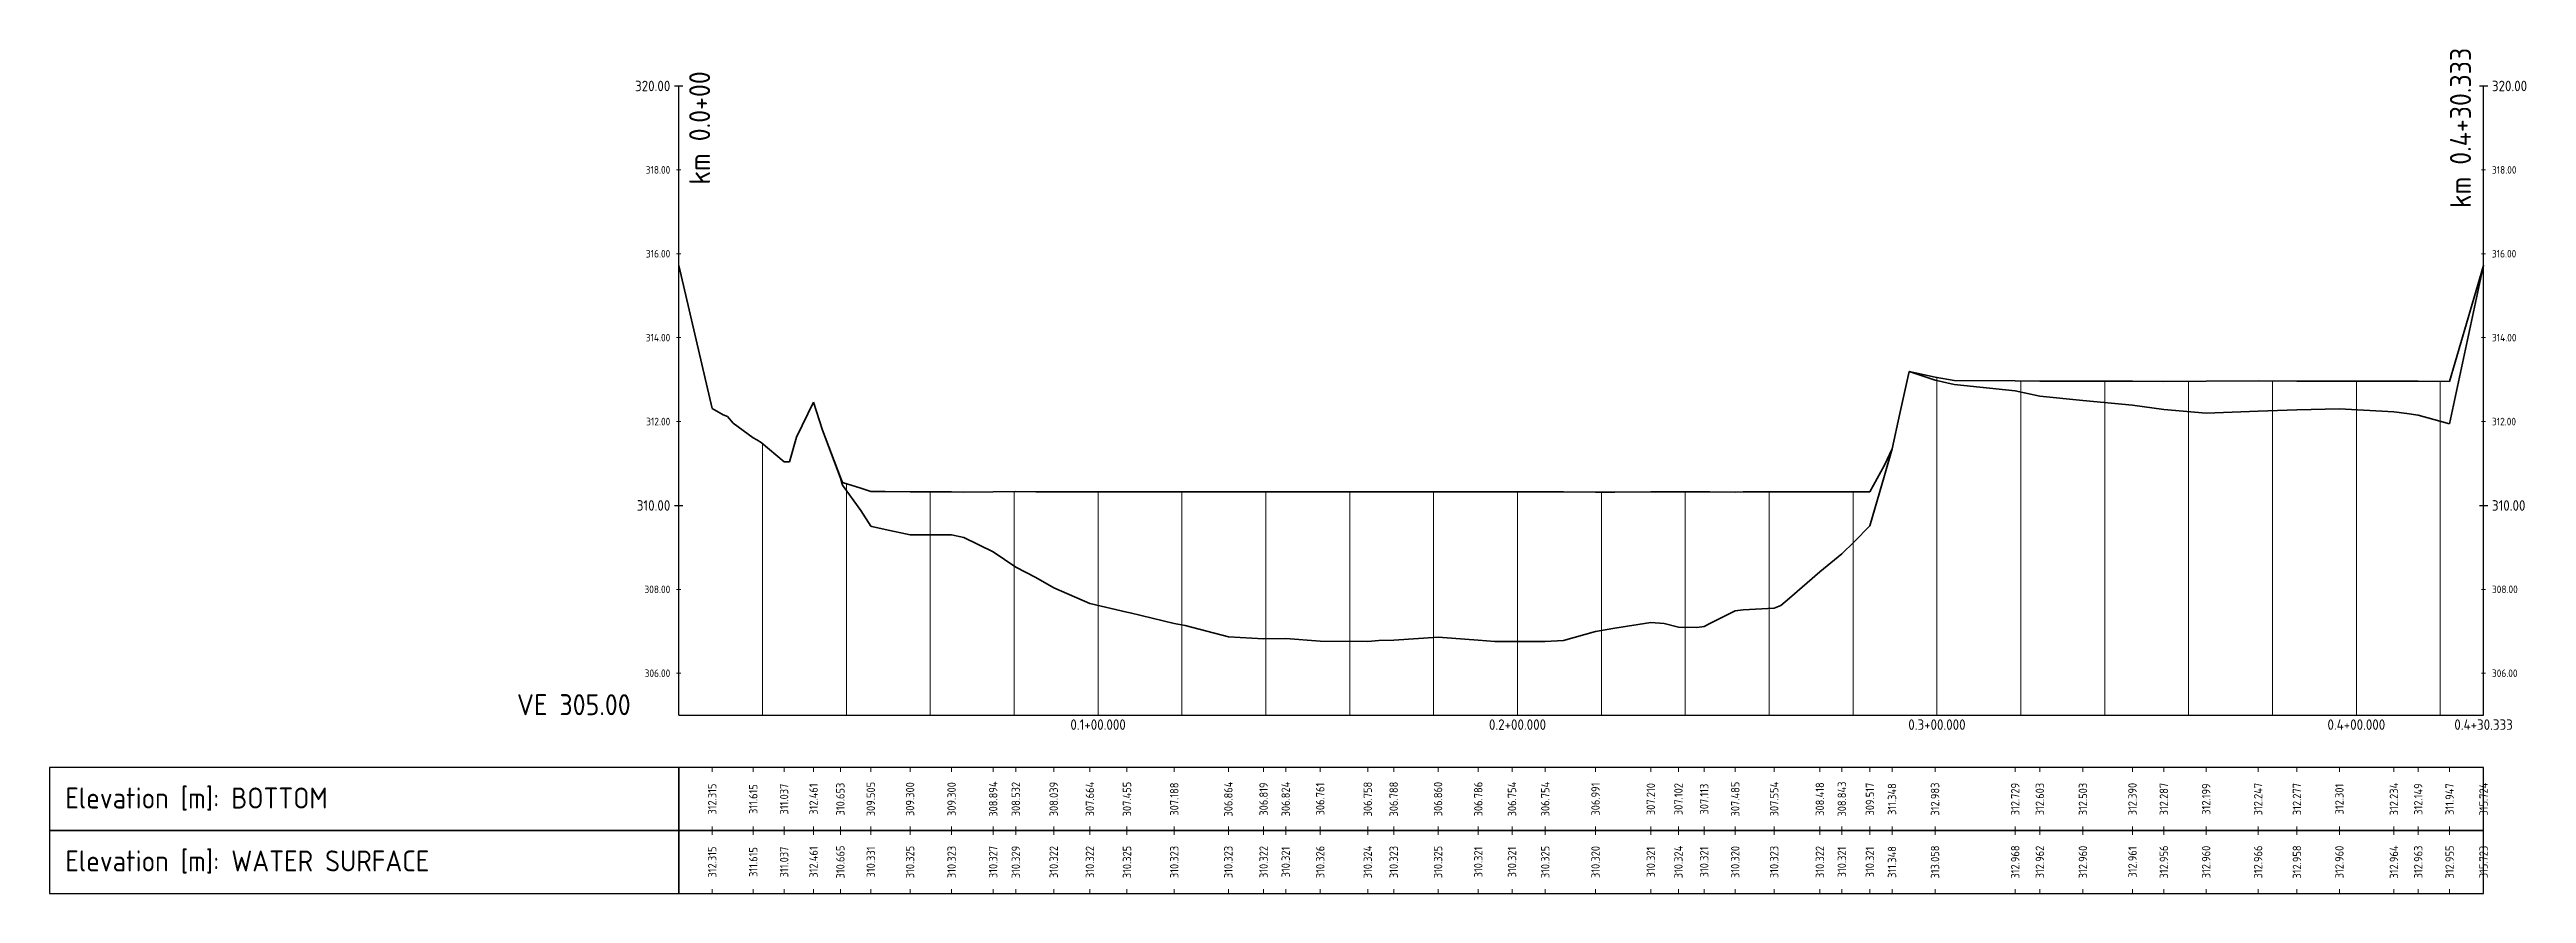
# Model space of a CAD drawing. Header units: inches. Extents: x 67463 to 68362, y 11592 to 12816.
# Drawn here: x 67772 to 68362, y 12615 to 12816 of the extents above; entities outside this region: 1.
import ezdxf

# ---------------------------------------------------------------- set-up
doc = ezdxf.new("R2010")
doc.units = ezdxf.units.IN
doc.header["$MEASUREMENT"] = 0
for name, color, linetype, lineweight in [('P_AL_AL_GRAD_D$_____$LS2Linie', 10, 'Continuous', 35), ('P_AL_AL_HP___D$_____$HPBand_Marker01', 166, 'Continuous', 18), ('P_AL_AL_HP___D$_____$HPRasterHaupt', 252, 'Continuous', 18), ('P_AL_AL_HP___D$_____$HPRasterHaupt_Beschriftung', 251, 'Continuous', 18), ('P_AL_AL_HP___D$_____$HPRasterHaupt_Marker', 251, 'Continuous', 25), ('P_AL_AL_HP___D$_____$HPRasterNeben', 254, 'Continuous', 9), ('P_AL_AL_HP___D$_____$HPRasterNeben_Beschriftung', 253, 'Continuous', 18), ('P_AL_AL_HP___D$_____$HPRasterNeben_Marker', 253, 'Continuous', 9), ('P_AL_AL_HP___E$_____$HPBeschriftung', 7, 'Continuous', 18), ('P_AL_AL_UGEL_D$_____$LS1Linie', 92, 'Continuous', 35)]:
    doc.layers.add(name, color=color, linetype=linetype, lineweight=lineweight)
doc.styles.add('A_HoehenPlan', font='isocp.shx')
doc.styles.add('A_HoehenPlanBand', font='isocp.shx')

msp = doc.modelspace()

# ---------------------------------------------------------------- texts
at = {"layer": 'P_AL_AL_HP___D$_____$HPRasterHaupt_Beschriftung', "color": 251, "linetype": 'Continuous', "lineweight": 18, "char_height": 2.5, "style": 'A_HoehenPlan'}
for s, insert, attachment_point in [('320.00', (67919.68, 12807.8), 6), ('320.00', (67919.68, 12807.8), 6), ('320.00', (68354.01, 12807.8), 4), ('320.00', (68354.01, 12807.8), 4), ('310.00', (67919.68, 12707.8), 6), ('310.00', (67919.68, 12707.8), 6), ('310.00', (68354.01, 12707.8), 4), ('310.00', (68354.01, 12707.8), 4), ('0.1+00.000', (68021.68, 12656.8), 2), ('0.1+00.000', (68021.68, 12656.8), 2), ('0.2+00.000', (68121.68, 12656.8), 2), ('0.2+00.000', (68121.68, 12656.8), 2), ('0.3+00.000', (68221.68, 12656.8), 2), ('0.3+00.000', (68221.68, 12656.8), 2), ('0.4+00.000', (68321.68, 12656.8), 2), ('0.4+00.000', (68321.68, 12656.8), 2), ('0.4+30.333', (68352.01, 12656.8), 2), ('0.4+30.333', (68352.01, 12656.8), 2)]:
    msp.add_mtext(s, dxfattribs=dict(at, insert=insert, attachment_point=attachment_point))
at = {"layer": 'P_AL_AL_HP___D$_____$HPRasterNeben_Beschriftung', "color": 253, "linetype": 'Continuous', "lineweight": 18, "char_height": 1.8, "style": 'A_HoehenPlan'}
for s, insert, attachment_point in [('318.00', (67919.68, 12787.8), 6), ('318.00', (67919.68, 12787.8), 6), ('318.00', (68354.01, 12787.8), 4), ('318.00', (68354.01, 12787.8), 4), ('316.00', (67919.68, 12767.8), 6), ('316.00', (67919.68, 12767.8), 6), ('316.00', (68354.01, 12767.8), 4), ('316.00', (68354.01, 12767.8), 4), ('314.00', (67919.68, 12747.8), 6), ('314.00', (67919.68, 12747.8), 6), ('314.00', (68354.01, 12747.8), 4), ('314.00', (68354.01, 12747.8), 4), ('312.00', (67919.68, 12727.8), 6), ('312.00', (67919.68, 12727.8), 6), ('312.00', (68354.01, 12727.8), 4), ('312.00', (68354.01, 12727.8), 4), ('308.00', (67919.68, 12687.8), 6), ('308.00', (67919.68, 12687.8), 6), ('308.00', (68354.01, 12687.8), 4), ('308.00', (68354.01, 12687.8), 4), ('306.00', (67919.68, 12667.8), 6), ('306.00', (67919.68, 12667.8), 6), ('306.00', (68354.01, 12667.8), 4), ('306.00', (68354.01, 12667.8), 4)]:
    msp.add_mtext(s, dxfattribs=dict(at, insert=insert, attachment_point=attachment_point))
at = {"layer": 'P_AL_AL_HP___E$_____$HPBeschriftung', "color": 7, "linetype": 'Continuous', "lineweight": 18, "rotation": 90}
for s, insert, char_height, attachment_point, style in [('km 0.4+30.333', (68349.01, 12797.8), 5, 8, 'A_HoehenPlan'), ('km 0.4+30.333', (68349.01, 12797.8), 5, 8, 'A_HoehenPlan'), ('km 0.0+00', (67929.18, 12797.8), 5, 8, 'A_HoehenPlan'), ('km 0.0+00', (67929.18, 12797.8), 5, 8, 'A_HoehenPlan'), ('312.315', (67929.67, 12637.8), 2, 5, 'A_HoehenPlanBand'), ('311.615', (67939.47, 12637.8), 2, 5, 'A_HoehenPlanBand'), ('311.037', (67946.82, 12637.8), 2, 5, 'A_HoehenPlanBand'), ('312.461', (67953.84, 12637.8), 2, 5, 'A_HoehenPlanBand'), ('310.653', (67960.23, 12637.8), 2, 5, 'A_HoehenPlanBand'), ('309.505', (67967.49, 12637.8), 2, 5, 'A_HoehenPlanBand'), ('309.300', (67976.85, 12637.8), 2, 5, 'A_HoehenPlanBand'), ('309.300', (67986.75, 12637.8), 2, 5, 'A_HoehenPlanBand'), ('308.894', (67996.66, 12637.8), 2, 5, 'A_HoehenPlanBand'), ('308.532', (68002.06, 12637.8), 2, 5, 'A_HoehenPlanBand'), ('308.039', (68011.1, 12637.8), 2, 5, 'A_HoehenPlanBand'), ('307.664', (68019.73, 12637.8), 2, 5, 'A_HoehenPlanBand'), ('307.455', (68028.57, 12637.8), 2, 5, 'A_HoehenPlanBand'), ('307.188', (68039.84, 12637.8), 2, 5, 'A_HoehenPlanBand'), ('306.864', (68052.74, 12637.8), 2, 5, 'A_HoehenPlanBand'), ('306.819', (68061.14, 12637.8), 2, 5, 'A_HoehenPlanBand'), ('306.824', (68066.41, 12637.8), 2, 5, 'A_HoehenPlanBand'), ('306.761', (68074.64, 12637.8), 2, 5, 'A_HoehenPlanBand'), ('306.758', (68085.97, 12637.8), 2, 5, 'A_HoehenPlanBand'), ('306.788', (68092.16, 12637.8), 2, 5, 'A_HoehenPlanBand'), ('306.860', (68102.74, 12637.8), 2, 5, 'A_HoehenPlanBand'), ('306.786', (68112.33, 12637.8), 2, 5, 'A_HoehenPlanBand'), ('306.754', (68120.37, 12637.8), 2, 5, 'A_HoehenPlanBand'), ('306.754', (68128.29, 12637.8), 2, 5, 'A_HoehenPlanBand'), ('306.991', (68140.28, 12637.8), 2, 5, 'A_HoehenPlanBand'), ('307.210', (68153.46, 12637.8), 2, 5, 'A_HoehenPlanBand'), ('307.102', (68160.05, 12637.8), 2, 5, 'A_HoehenPlanBand'), ('307.113', (68166.19, 12637.8), 2, 5, 'A_HoehenPlanBand'), ('307.485', (68173.59, 12637.8), 2, 5, 'A_HoehenPlanBand'), ('307.554', (68182.87, 12637.8), 2, 5, 'A_HoehenPlanBand'), ('308.418', (68193.77, 12637.8), 2, 5, 'A_HoehenPlanBand'), ('308.843', (68199.01, 12637.8), 2, 5, 'A_HoehenPlanBand'), ('309.517', (68205.7, 12637.8), 2, 5, 'A_HoehenPlanBand'), ('311.348', (68210.97, 12637.8), 2, 5, 'A_HoehenPlanBand'), ('312.983', (68221.23, 12637.8), 2, 5, 'A_HoehenPlanBand'), ('312.729', (68240.35, 12637.8), 2, 5, 'A_HoehenPlanBand'), ('312.603', (68246.22, 12637.8), 2, 5, 'A_HoehenPlanBand'), ('312.503', (68256.49, 12637.8), 2, 5, 'A_HoehenPlanBand'), ('312.390', (68268.3, 12637.8), 2, 5, 'A_HoehenPlanBand'), ('312.287', (68275.79, 12637.8), 2, 5, 'A_HoehenPlanBand'), ('312.199', (68285.87, 12637.8), 2, 5, 'A_HoehenPlanBand'), ('312.247', (68298.26, 12637.8), 2, 5, 'A_HoehenPlanBand'), ('312.277', (68307.52, 12637.8), 2, 5, 'A_HoehenPlanBand'), ('312.301', (68317.64, 12637.8), 2, 5, 'A_HoehenPlanBand'), ('312.234', (68330.64, 12637.8), 2, 5, 'A_HoehenPlanBand'), ('312.149', (68336.44, 12637.8), 2, 5, 'A_HoehenPlanBand'), ('311.947', (68343.92, 12637.8), 2, 5, 'A_HoehenPlanBand'), ('315.724', (68352.01, 12637.8), 2, 5, 'A_HoehenPlanBand'), ('312.315', (67929.67, 12622.8), 2, 5, 'A_HoehenPlanBand'), ('311.037', (67946.82, 12622.8), 2, 5, 'A_HoehenPlanBand'), ('312.461', (67953.84, 12622.8), 2, 5, 'A_HoehenPlanBand'), ('310.665', (67960.23, 12622.8), 2, 5, 'A_HoehenPlanBand'), ('310.325', (67976.85, 12622.8), 2, 5, 'A_HoehenPlanBand'), ('310.323', (67986.75, 12622.8), 2, 5, 'A_HoehenPlanBand'), ('310.327', (67996.66, 12622.8), 2, 5, 'A_HoehenPlanBand'), ('310.329', (68002.06, 12622.8), 2, 5, 'A_HoehenPlanBand'), ('310.322', (68011.1, 12622.8), 2, 5, 'A_HoehenPlanBand'), ('310.322', (68019.73, 12622.8), 2, 5, 'A_HoehenPlanBand'), ('310.325', (68028.57, 12622.8), 2, 5, 'A_HoehenPlanBand'), ('310.323', (68039.84, 12622.8), 2, 5, 'A_HoehenPlanBand'), ('310.323', (68052.74, 12622.8), 2, 5, 'A_HoehenPlanBand'), ('310.322', (68061.14, 12622.8), 2, 5, 'A_HoehenPlanBand'), ('310.326', (68074.64, 12622.8), 2, 5, 'A_HoehenPlanBand'), ('310.324', (68085.97, 12622.8), 2, 5, 'A_HoehenPlanBand'), ('310.323', (68092.16, 12622.8), 2, 5, 'A_HoehenPlanBand'), ('310.325', (68102.74, 12622.8), 2, 5, 'A_HoehenPlanBand'), ('310.325', (68128.29, 12622.8), 2, 5, 'A_HoehenPlanBand'), ('310.320', (68140.28, 12622.8), 2, 5, 'A_HoehenPlanBand'), ('310.324', (68160.05, 12622.8), 2, 5, 'A_HoehenPlanBand'), ('310.320', (68173.59, 12622.8), 2, 5, 'A_HoehenPlanBand'), ('310.323', (68182.87, 12622.8), 2, 5, 'A_HoehenPlanBand'), ('310.322', (68193.77, 12622.8), 2, 5, 'A_HoehenPlanBand'), ('311.348', (68210.97, 12622.8), 2, 5, 'A_HoehenPlanBand'), ('313.058', (68221.23, 12622.8), 2, 5, 'A_HoehenPlanBand'), ('312.968', (68240.35, 12622.8), 2, 5, 'A_HoehenPlanBand'), ('312.962', (68246.22, 12622.8), 2, 5, 'A_HoehenPlanBand'), ('312.960', (68256.49, 12622.8), 2, 5, 'A_HoehenPlanBand'), ('312.961', (68268.3, 12622.8), 2, 5, 'A_HoehenPlanBand'), ('312.956', (68275.79, 12622.8), 2, 5, 'A_HoehenPlanBand'), ('312.960', (68285.87, 12622.8), 2, 5, 'A_HoehenPlanBand'), ('312.966', (68298.26, 12622.8), 2, 5, 'A_HoehenPlanBand'), ('312.958', (68307.52, 12622.8), 2, 5, 'A_HoehenPlanBand'), ('312.960', (68317.64, 12622.8), 2, 5, 'A_HoehenPlanBand'), ('312.964', (68330.64, 12622.8), 2, 5, 'A_HoehenPlanBand'), ('312.963', (68336.44, 12622.8), 2, 5, 'A_HoehenPlanBand'), ('312.955', (68343.92, 12622.8), 2, 5, 'A_HoehenPlanBand'), ('315.723', (68352.01, 12622.8), 2, 5, 'A_HoehenPlanBand'), ('311.615', (67939.47, 12622.8), 2, 5, 'A_HoehenPlanBand'), ('310.331', (67967.49, 12622.8), 2, 5, 'A_HoehenPlanBand'), ('310.321', (68066.41, 12622.8), 2, 5, 'A_HoehenPlanBand'), ('310.321', (68112.33, 12622.8), 2, 5, 'A_HoehenPlanBand'), ('310.321', (68120.37, 12622.8), 2, 5, 'A_HoehenPlanBand'), ('310.321', (68153.46, 12622.8), 2, 5, 'A_HoehenPlanBand'), ('310.321', (68166.19, 12622.8), 2, 5, 'A_HoehenPlanBand'), ('310.321', (68199.01, 12622.8), 2, 5, 'A_HoehenPlanBand'), ('310.321', (68205.7, 12622.8), 2, 5, 'A_HoehenPlanBand')]:
    msp.add_mtext(s, dxfattribs=dict(at, insert=insert, char_height=char_height, attachment_point=attachment_point, style=style))
at = {"layer": 'P_AL_AL_HP___E$_____$HPBeschriftung', "color": 7, "linetype": 'Continuous', "lineweight": 18, "char_height": 5}
for s, insert, attachment_point, style in [('VE 305.00', (67896.68, 12662.8), 2, 'A_HoehenPlan'), ('VE 305.00', (67896.68, 12662.8), 2, 'A_HoehenPlan'), ('Elevation [m]: BOTTOM', (67775.43, 12637.8), 4, 'A_HoehenPlanBand'), ('Elevation [m]: WATER SURFACE', (67775.43, 12622.8), 4, 'A_HoehenPlanBand')]:
    msp.add_mtext(s, dxfattribs=dict(at, insert=insert, attachment_point=attachment_point, style=style))

# ---------------------------------------------------------------- linework, layer by layer
at = {"lineweight": 25}
for p, q in [((67921.68, 12657.8), (67921.68, 12807.8)), ((67921.68, 12657.8), (67921.68, 12807.8)), ((68352.01, 12657.8), (68352.01, 12807.8)), ((68352.01, 12657.8), (68352.01, 12807.8)), ((67921.68, 12657.8), (68352.01, 12657.8)), ((67921.68, 12657.8), (68352.01, 12657.8))]:
    msp.add_line(p, q, dxfattribs=at)
at = {"color": 10, "lineweight": 50}
msp.add_line((67698.39, 11952.57), (67463.15, 11592.22), dxfattribs=at)
at = {"lineweight": 25}
for points in [[(67921.68, 12630.3), (67921.68, 12645.3), (67771.68, 12645.3), (67771.68, 12630.3)], [(67921.68, 12630.3), (67921.68, 12645.3), (67771.68, 12645.3), (67771.68, 12630.3)], [(67921.68, 12630.3), (68352.01, 12630.3), (68352.01, 12645.3), (67921.68, 12645.3)], [(67921.68, 12630.3), (68352.01, 12630.3), (68352.01, 12645.3), (67921.68, 12645.3)], [(67921.68, 12615.3), (67921.68, 12630.3), (67771.68, 12630.3), (67771.68, 12615.3)], [(67921.68, 12615.3), (67921.68, 12630.3), (67771.68, 12630.3), (67771.68, 12615.3)], [(67921.68, 12615.3), (68352.01, 12615.3), (68352.01, 12630.3), (67921.68, 12630.3)], [(67921.68, 12615.3), (68352.01, 12615.3), (68352.01, 12630.3), (67921.68, 12630.3)]]:
    msp.add_3dface(points, dxfattribs=at)
at = {"layer": 'P_AL_AL_GRAD_D$_____$LS2Linie', "color": 5, "linetype": 'Continuous', "lineweight": 35}
for p, q in [((67921.68, 12764.97), (67929.67, 12730.95)), ((67921.68, 12764.97), (67929.67, 12730.95)), ((68343.92, 12737.35), (68352.01, 12765.03)), ((68343.92, 12737.35), (68352.01, 12765.03)), ((68212.86, 12729.73), (68215.08, 12739.75)), ((68212.86, 12729.73), (68215.08, 12739.75)), ((68215.08, 12739.75), (68221.23, 12738.38)), ((68215.08, 12739.75), (68221.23, 12738.38)), ((68221.23, 12738.38), (68225.77, 12737.57)), ((68221.23, 12738.38), (68225.77, 12737.57)), ((68225.77, 12737.57), (68240.35, 12737.48)), ((68225.77, 12737.57), (68240.35, 12737.48)), ((68240.35, 12737.48), (68246.22, 12737.42)), ((68240.35, 12737.48), (68246.22, 12737.42)), ((68246.22, 12737.42), (68256.49, 12737.4)), ((68246.22, 12737.42), (68256.49, 12737.4)), ((68256.49, 12737.4), (68268.3, 12737.42)), ((68256.49, 12737.4), (68268.3, 12737.42)), ((68268.3, 12737.42), (68275.79, 12737.36)), ((68268.3, 12737.42), (68275.79, 12737.36)), ((68275.79, 12737.36), (68285.87, 12737.4)), ((68275.79, 12737.36), (68285.87, 12737.4)), ((68285.87, 12737.4), (68298.26, 12737.47)), ((68285.87, 12737.4), (68298.26, 12737.47)), ((68298.26, 12737.47), (68307.52, 12737.39)), ((68298.26, 12737.47), (68307.52, 12737.39)), ((68307.52, 12737.39), (68317.64, 12737.41)), ((68307.52, 12737.39), (68317.64, 12737.41)), ((68317.64, 12737.41), (68330.64, 12737.44)), ((68317.64, 12737.41), (68330.64, 12737.44)), ((68330.64, 12737.44), (68333.71, 12737.42)), ((68330.64, 12737.44), (68333.71, 12737.42)), ((68333.71, 12737.42), (68336.44, 12737.43)), ((68333.71, 12737.42), (68336.44, 12737.43)), ((68336.44, 12737.43), (68343.92, 12737.35)), ((68336.44, 12737.43), (68343.92, 12737.35)), ((67929.67, 12730.95), (67932.25, 12729.42)), ((67929.67, 12730.95), (67932.25, 12729.42)), ((67932.25, 12729.42), (67933.29, 12729)), ((67932.25, 12729.42), (67933.29, 12729)), ((67933.29, 12729), (67934.66, 12727.45)), ((67933.29, 12729), (67934.66, 12727.45)), ((67934.66, 12727.45), (67939.47, 12723.95)), ((67934.66, 12727.45), (67939.47, 12723.95)), ((67949.79, 12724.06), (67953.84, 12732.41)), ((67949.79, 12724.06), (67953.84, 12732.41)), ((67953.84, 12732.41), (67956, 12725.74)), ((67953.84, 12732.41), (67956, 12725.74)), ((68210.97, 12721.28), (68212.86, 12729.73)), ((68210.97, 12721.28), (68212.86, 12729.73)), ((67939.47, 12723.95), (67940.3, 12723.42)), ((67939.47, 12723.95), (67940.3, 12723.42)), ((67940.3, 12723.42), (67941.31, 12722.79)), ((67940.3, 12723.42), (67941.31, 12722.79)), ((67941.31, 12722.79), (67946.82, 12718.17)), ((67941.31, 12722.79), (67946.82, 12718.17)), ((67948.13, 12718.2), (67949.79, 12724.06)), ((67948.13, 12718.2), (67949.79, 12724.06)), ((67956, 12725.74), (67960.23, 12714.45)), ((67956, 12725.74), (67960.23, 12714.45)), ((68209.16, 12717.41), (68210.97, 12721.28)), ((68209.16, 12717.41), (68210.97, 12721.28)), ((67946.82, 12718.17), (67948.13, 12718.2)), ((67946.82, 12718.17), (67948.13, 12718.2)), ((68205.7, 12711.02), (68209.16, 12717.41)), ((68205.7, 12711.02), (68209.16, 12717.41)), ((67960.23, 12714.45), (67960.78, 12713.24)), ((67960.23, 12714.45), (67960.78, 12713.24)), ((67960.78, 12713.24), (67965.13, 12711.94)), ((67960.78, 12713.24), (67965.13, 12711.94)), ((67965.13, 12711.94), (67967.49, 12711.11)), ((67965.13, 12711.94), (67967.49, 12711.11)), ((67967.49, 12711.11), (67967.74, 12711.12)), ((67967.49, 12711.11), (67967.74, 12711.12)), ((67967.74, 12711.12), (67970.93, 12711.1)), ((67967.74, 12711.12), (67970.93, 12711.1)), ((67970.93, 12711.1), (67976.85, 12711.05)), ((67970.93, 12711.1), (67976.85, 12711.05)), ((67976.85, 12711.05), (67977.44, 12711.06)), ((67976.85, 12711.05), (67977.44, 12711.06)), ((67977.44, 12711.06), (67986.75, 12711.04)), ((67977.44, 12711.06), (67986.75, 12711.04)), ((67986.75, 12711.04), (67989.65, 12710.97)), ((67986.75, 12711.04), (67989.65, 12710.97)), ((67989.65, 12710.97), (67996.66, 12711.08)), ((67989.65, 12710.97), (67996.66, 12711.08)), ((67996.66, 12711.08), (68002.06, 12711.09)), ((67996.66, 12711.08), (68002.06, 12711.09)), ((68002.06, 12711.09), (68006.84, 12711.02)), ((68002.06, 12711.09), (68006.84, 12711.02)), ((68006.84, 12711.02), (68011.1, 12711.03)), ((68006.84, 12711.02), (68011.1, 12711.03)), ((68011.1, 12711.03), (68019.73, 12711.03)), ((68011.1, 12711.03), (68019.73, 12711.03)), ((68019.73, 12711.03), (68028.57, 12711.05)), ((68019.73, 12711.03), (68028.57, 12711.05)), ((68028.57, 12711.05), (68029.34, 12711.05)), ((68028.57, 12711.05), (68029.34, 12711.05)), ((68029.34, 12711.05), (68039.84, 12711.04)), ((68029.34, 12711.05), (68039.84, 12711.04)), ((68039.84, 12711.04), (68042.47, 12711.03)), ((68039.84, 12711.04), (68042.47, 12711.03)), ((68042.47, 12711.03), (68052.74, 12711.04)), ((68042.47, 12711.03), (68052.74, 12711.04)), ((68052.74, 12711.04), (68061.14, 12711.02)), ((68052.74, 12711.04), (68061.14, 12711.02)), ((68061.14, 12711.02), (68066.41, 12711.02)), ((68061.14, 12711.02), (68066.41, 12711.02)), ((68066.41, 12711.02), (68074.64, 12711.07)), ((68066.41, 12711.02), (68074.64, 12711.07)), ((68074.64, 12711.07), (68085.97, 12711.04)), ((68074.64, 12711.07), (68085.97, 12711.04)), ((68085.97, 12711.04), (68088.65, 12711.02)), ((68085.97, 12711.04), (68088.65, 12711.02)), ((68088.65, 12711.02), (68092.16, 12711.03)), ((68088.65, 12711.02), (68092.16, 12711.03)), ((68092.16, 12711.03), (68102.74, 12711.06)), ((68092.16, 12711.03), (68102.74, 12711.06)), ((68102.74, 12711.06), (68112.33, 12711.02)), ((68102.74, 12711.06), (68112.33, 12711.02)), ((68112.33, 12711.02), (68116.24, 12711.01)), ((68112.33, 12711.02), (68116.24, 12711.01)), ((68116.24, 12711.01), (68120.37, 12711.01)), ((68116.24, 12711.01), (68120.37, 12711.01)), ((68120.37, 12711.01), (68128.29, 12711.06)), ((68120.37, 12711.01), (68128.29, 12711.06)), ((68128.29, 12711.06), (68132.64, 12711.03)), ((68128.29, 12711.06), (68132.64, 12711.03)), ((68132.64, 12711.03), (68140.28, 12711)), ((68132.64, 12711.03), (68140.28, 12711)), ((68140.28, 12711), (68144.91, 12711)), ((68140.28, 12711), (68144.91, 12711)), ((68144.91, 12711), (68153.46, 12711.02)), ((68144.91, 12711), (68153.46, 12711.02)), ((68153.46, 12711.02), (68156.62, 12711.01)), ((68153.46, 12711.02), (68156.62, 12711.01)), ((68156.62, 12711.01), (68160.05, 12711.04)), ((68156.62, 12711.01), (68160.05, 12711.04)), ((68160.05, 12711.04), (68164.47, 12711.03)), ((68160.05, 12711.04), (68164.47, 12711.03)), ((68164.47, 12711.03), (68166.19, 12711.01)), ((68164.47, 12711.03), (68166.19, 12711.01)), ((68166.19, 12711.01), (68167.53, 12711.01)), ((68166.19, 12711.01), (68167.53, 12711.01)), ((68167.53, 12711.01), (68173.59, 12711)), ((68167.53, 12711.01), (68173.59, 12711)), ((68173.59, 12711), (68175.46, 12711.01)), ((68173.59, 12711), (68175.46, 12711.01)), ((68175.46, 12711.01), (68182.87, 12711.04)), ((68175.46, 12711.01), (68182.87, 12711.04)), ((68182.87, 12711.04), (68184.43, 12711.02)), ((68182.87, 12711.04), (68184.43, 12711.02)), ((68184.43, 12711.02), (68186.54, 12711.03)), ((68184.43, 12711.02), (68186.54, 12711.03)), ((68186.54, 12711.03), (68193.77, 12711.02)), ((68186.54, 12711.03), (68193.77, 12711.02)), ((68193.77, 12711.02), (68199.01, 12711.01)), ((68193.77, 12711.02), (68199.01, 12711.01)), ((68199.01, 12711.01), (68201.95, 12711.01)), ((68199.01, 12711.01), (68201.95, 12711.01)), ((68201.95, 12711.01), (68205.7, 12711.02)), ((68201.95, 12711.01), (68205.7, 12711.02))]:
    msp.add_line(p, q, dxfattribs=at)
at = {"layer": 'P_AL_AL_HP___D$_____$HPBand_Marker01', "color": 166, "linetype": 'Continuous', "lineweight": 18}
for p, q in [((67929.67, 12645.3), (67929.67, 12644.3)), ((67929.67, 12645.3), (67929.67, 12644.3)), ((67939.47, 12645.3), (67939.47, 12644.3)), ((67939.47, 12645.3), (67939.47, 12644.3)), ((67946.82, 12645.3), (67946.82, 12644.3)), ((67946.82, 12645.3), (67946.82, 12644.3)), ((67953.84, 12645.3), (67953.84, 12644.3)), ((67953.84, 12645.3), (67953.84, 12644.3)), ((67960.23, 12645.3), (67960.23, 12644.3)), ((67960.23, 12645.3), (67960.23, 12644.3)), ((67967.49, 12645.3), (67967.49, 12644.3)), ((67967.49, 12645.3), (67967.49, 12644.3)), ((67976.85, 12645.3), (67976.85, 12644.3)), ((67976.85, 12645.3), (67976.85, 12644.3)), ((67986.75, 12645.3), (67986.75, 12644.3)), ((67986.75, 12645.3), (67986.75, 12644.3)), ((67996.66, 12645.3), (67996.66, 12644.3)), ((67996.66, 12645.3), (67996.66, 12644.3)), ((68002.06, 12645.3), (68002.06, 12644.3)), ((68002.06, 12645.3), (68002.06, 12644.3)), ((68011.1, 12645.3), (68011.1, 12644.3)), ((68011.1, 12645.3), (68011.1, 12644.3)), ((68019.73, 12645.3), (68019.73, 12644.3)), ((68019.73, 12645.3), (68019.73, 12644.3)), ((68028.57, 12645.3), (68028.57, 12644.3)), ((68028.57, 12645.3), (68028.57, 12644.3)), ((68039.84, 12645.3), (68039.84, 12644.3)), ((68039.84, 12645.3), (68039.84, 12644.3)), ((68052.74, 12645.3), (68052.74, 12644.3)), ((68052.74, 12645.3), (68052.74, 12644.3)), ((68061.14, 12645.3), (68061.14, 12644.3)), ((68061.14, 12645.3), (68061.14, 12644.3)), ((68066.41, 12645.3), (68066.41, 12644.3)), ((68066.41, 12645.3), (68066.41, 12644.3)), ((68074.64, 12645.3), (68074.64, 12644.3)), ((68074.64, 12645.3), (68074.64, 12644.3)), ((68085.97, 12645.3), (68085.97, 12644.3)), ((68085.97, 12645.3), (68085.97, 12644.3)), ((68092.16, 12645.3), (68092.16, 12644.3)), ((68092.16, 12645.3), (68092.16, 12644.3)), ((68102.74, 12645.3), (68102.74, 12644.3)), ((68102.74, 12645.3), (68102.74, 12644.3)), ((68112.33, 12645.3), (68112.33, 12644.3)), ((68112.33, 12645.3), (68112.33, 12644.3)), ((68120.37, 12645.3), (68120.37, 12644.3)), ((68120.37, 12645.3), (68120.37, 12644.3)), ((68128.29, 12645.3), (68128.29, 12644.3)), ((68128.29, 12645.3), (68128.29, 12644.3)), ((68140.28, 12645.3), (68140.28, 12644.3)), ((68140.28, 12645.3), (68140.28, 12644.3)), ((68153.46, 12645.3), (68153.46, 12644.3)), ((68153.46, 12645.3), (68153.46, 12644.3)), ((68160.05, 12645.3), (68160.05, 12644.3)), ((68160.05, 12645.3), (68160.05, 12644.3)), ((68166.19, 12645.3), (68166.19, 12644.3)), ((68166.19, 12645.3), (68166.19, 12644.3)), ((68173.59, 12645.3), (68173.59, 12644.3)), ((68173.59, 12645.3), (68173.59, 12644.3)), ((68182.87, 12645.3), (68182.87, 12644.3)), ((68182.87, 12645.3), (68182.87, 12644.3)), ((68193.77, 12645.3), (68193.77, 12644.3)), ((68193.77, 12645.3), (68193.77, 12644.3)), ((68199.01, 12645.3), (68199.01, 12644.3)), ((68199.01, 12645.3), (68199.01, 12644.3)), ((68205.7, 12645.3), (68205.7, 12644.3)), ((68205.7, 12645.3), (68205.7, 12644.3)), ((68210.97, 12645.3), (68210.97, 12644.3)), ((68210.97, 12645.3), (68210.97, 12644.3)), ((68221.23, 12645.3), (68221.23, 12644.3)), ((68221.23, 12645.3), (68221.23, 12644.3)), ((68240.35, 12645.3), (68240.35, 12644.3)), ((68240.35, 12645.3), (68240.35, 12644.3)), ((68246.22, 12645.3), (68246.22, 12644.3)), ((68246.22, 12645.3), (68246.22, 12644.3)), ((68256.49, 12645.3), (68256.49, 12644.3)), ((68256.49, 12645.3), (68256.49, 12644.3)), ((68268.3, 12645.3), (68268.3, 12644.3)), ((68268.3, 12645.3), (68268.3, 12644.3)), ((68275.79, 12645.3), (68275.79, 12644.3)), ((68275.79, 12645.3), (68275.79, 12644.3)), ((68285.87, 12645.3), (68285.87, 12644.3)), ((68285.87, 12645.3), (68285.87, 12644.3)), ((68298.26, 12645.3), (68298.26, 12644.3)), ((68298.26, 12645.3), (68298.26, 12644.3)), ((68307.52, 12645.3), (68307.52, 12644.3)), ((68307.52, 12645.3), (68307.52, 12644.3)), ((68317.64, 12645.3), (68317.64, 12644.3)), ((68317.64, 12645.3), (68317.64, 12644.3)), ((68330.64, 12645.3), (68330.64, 12644.3)), ((68330.64, 12645.3), (68330.64, 12644.3)), ((68336.44, 12645.3), (68336.44, 12644.3)), ((68336.44, 12645.3), (68336.44, 12644.3)), ((68343.92, 12645.3), (68343.92, 12644.3)), ((68343.92, 12645.3), (68343.92, 12644.3)), ((68352.01, 12645.3), (68352.01, 12644.3)), ((68352.01, 12645.3), (68352.01, 12644.3)), ((67929.67, 12630.3), (67929.67, 12631.3)), ((67929.67, 12630.3), (67929.67, 12631.3)), ((67929.67, 12630.3), (67929.67, 12629.3)), ((67929.67, 12630.3), (67929.67, 12629.3)), ((67939.47, 12630.3), (67939.47, 12631.3)), ((67939.47, 12630.3), (67939.47, 12631.3)), ((67939.47, 12630.3), (67939.47, 12629.3)), ((67939.47, 12630.3), (67939.47, 12629.3)), ((67946.82, 12630.3), (67946.82, 12631.3)), ((67946.82, 12630.3), (67946.82, 12631.3)), ((67946.82, 12630.3), (67946.82, 12629.3)), ((67946.82, 12630.3), (67946.82, 12629.3)), ((67953.84, 12630.3), (67953.84, 12631.3)), ((67953.84, 12630.3), (67953.84, 12631.3)), ((67953.84, 12630.3), (67953.84, 12629.3)), ((67953.84, 12630.3), (67953.84, 12629.3)), ((67960.23, 12630.3), (67960.23, 12631.3)), ((67960.23, 12630.3), (67960.23, 12631.3)), ((67960.23, 12630.3), (67960.23, 12629.3)), ((67960.23, 12630.3), (67960.23, 12629.3)), ((67967.49, 12630.3), (67967.49, 12631.3)), ((67967.49, 12630.3), (67967.49, 12631.3)), ((67967.49, 12630.3), (67967.49, 12629.3)), ((67967.49, 12630.3), (67967.49, 12629.3)), ((67976.85, 12630.3), (67976.85, 12631.3)), ((67976.85, 12630.3), (67976.85, 12631.3)), ((67976.85, 12630.3), (67976.85, 12629.3)), ((67976.85, 12630.3), (67976.85, 12629.3)), ((67986.75, 12630.3), (67986.75, 12631.3)), ((67986.75, 12630.3), (67986.75, 12631.3)), ((67986.75, 12630.3), (67986.75, 12629.3)), ((67986.75, 12630.3), (67986.75, 12629.3)), ((67996.66, 12630.3), (67996.66, 12631.3)), ((67996.66, 12630.3), (67996.66, 12631.3)), ((67996.66, 12630.3), (67996.66, 12629.3)), ((67996.66, 12630.3), (67996.66, 12629.3)), ((68002.06, 12630.3), (68002.06, 12631.3)), ((68002.06, 12630.3), (68002.06, 12631.3)), ((68002.06, 12630.3), (68002.06, 12629.3)), ((68002.06, 12630.3), (68002.06, 12629.3)), ((68011.1, 12630.3), (68011.1, 12631.3)), ((68011.1, 12630.3), (68011.1, 12631.3)), ((68011.1, 12630.3), (68011.1, 12629.3)), ((68011.1, 12630.3), (68011.1, 12629.3)), ((68019.73, 12630.3), (68019.73, 12631.3)), ((68019.73, 12630.3), (68019.73, 12631.3)), ((68019.73, 12630.3), (68019.73, 12629.3)), ((68019.73, 12630.3), (68019.73, 12629.3)), ((68028.57, 12630.3), (68028.57, 12631.3)), ((68028.57, 12630.3), (68028.57, 12631.3)), ((68028.57, 12630.3), (68028.57, 12629.3)), ((68028.57, 12630.3), (68028.57, 12629.3)), ((68039.84, 12630.3), (68039.84, 12631.3)), ((68039.84, 12630.3), (68039.84, 12631.3)), ((68039.84, 12630.3), (68039.84, 12629.3)), ((68039.84, 12630.3), (68039.84, 12629.3)), ((68052.74, 12630.3), (68052.74, 12631.3)), ((68052.74, 12630.3), (68052.74, 12631.3)), ((68052.74, 12630.3), (68052.74, 12629.3)), ((68052.74, 12630.3), (68052.74, 12629.3)), ((68061.14, 12630.3), (68061.14, 12631.3)), ((68061.14, 12630.3), (68061.14, 12631.3)), ((68061.14, 12630.3), (68061.14, 12629.3)), ((68061.14, 12630.3), (68061.14, 12629.3)), ((68066.41, 12630.3), (68066.41, 12631.3)), ((68066.41, 12630.3), (68066.41, 12631.3)), ((68066.41, 12630.3), (68066.41, 12629.3)), ((68066.41, 12630.3), (68066.41, 12629.3)), ((68074.64, 12630.3), (68074.64, 12631.3)), ((68074.64, 12630.3), (68074.64, 12631.3)), ((68074.64, 12630.3), (68074.64, 12629.3)), ((68074.64, 12630.3), (68074.64, 12629.3)), ((68085.97, 12630.3), (68085.97, 12631.3)), ((68085.97, 12630.3), (68085.97, 12631.3)), ((68085.97, 12630.3), (68085.97, 12629.3)), ((68085.97, 12630.3), (68085.97, 12629.3)), ((68092.16, 12630.3), (68092.16, 12631.3)), ((68092.16, 12630.3), (68092.16, 12631.3)), ((68092.16, 12630.3), (68092.16, 12629.3)), ((68092.16, 12630.3), (68092.16, 12629.3)), ((68102.74, 12630.3), (68102.74, 12631.3)), ((68102.74, 12630.3), (68102.74, 12631.3)), ((68102.74, 12630.3), (68102.74, 12629.3)), ((68102.74, 12630.3), (68102.74, 12629.3)), ((68112.33, 12630.3), (68112.33, 12631.3)), ((68112.33, 12630.3), (68112.33, 12631.3)), ((68112.33, 12630.3), (68112.33, 12629.3)), ((68112.33, 12630.3), (68112.33, 12629.3)), ((68120.37, 12630.3), (68120.37, 12631.3)), ((68120.37, 12630.3), (68120.37, 12631.3)), ((68120.37, 12630.3), (68120.37, 12629.3)), ((68120.37, 12630.3), (68120.37, 12629.3)), ((68128.29, 12630.3), (68128.29, 12631.3)), ((68128.29, 12630.3), (68128.29, 12631.3)), ((68128.29, 12630.3), (68128.29, 12629.3)), ((68128.29, 12630.3), (68128.29, 12629.3)), ((68140.28, 12630.3), (68140.28, 12631.3)), ((68140.28, 12630.3), (68140.28, 12631.3)), ((68140.28, 12630.3), (68140.28, 12629.3)), ((68140.28, 12630.3), (68140.28, 12629.3)), ((68153.46, 12630.3), (68153.46, 12631.3)), ((68153.46, 12630.3), (68153.46, 12631.3)), ((68153.46, 12630.3), (68153.46, 12629.3)), ((68153.46, 12630.3), (68153.46, 12629.3)), ((68160.05, 12630.3), (68160.05, 12631.3)), ((68160.05, 12630.3), (68160.05, 12631.3)), ((68160.05, 12630.3), (68160.05, 12629.3)), ((68160.05, 12630.3), (68160.05, 12629.3)), ((68166.19, 12630.3), (68166.19, 12631.3)), ((68166.19, 12630.3), (68166.19, 12631.3)), ((68166.19, 12630.3), (68166.19, 12629.3)), ((68166.19, 12630.3), (68166.19, 12629.3)), ((68173.59, 12630.3), (68173.59, 12631.3)), ((68173.59, 12630.3), (68173.59, 12631.3)), ((68173.59, 12630.3), (68173.59, 12629.3)), ((68173.59, 12630.3), (68173.59, 12629.3)), ((68182.87, 12630.3), (68182.87, 12631.3)), ((68182.87, 12630.3), (68182.87, 12631.3)), ((68182.87, 12630.3), (68182.87, 12629.3)), ((68182.87, 12630.3), (68182.87, 12629.3)), ((68193.77, 12630.3), (68193.77, 12631.3)), ((68193.77, 12630.3), (68193.77, 12631.3)), ((68193.77, 12630.3), (68193.77, 12629.3)), ((68193.77, 12630.3), (68193.77, 12629.3)), ((68199.01, 12630.3), (68199.01, 12631.3)), ((68199.01, 12630.3), (68199.01, 12631.3)), ((68199.01, 12630.3), (68199.01, 12629.3)), ((68199.01, 12630.3), (68199.01, 12629.3)), ((68205.7, 12630.3), (68205.7, 12631.3)), ((68205.7, 12630.3), (68205.7, 12631.3)), ((68205.7, 12630.3), (68205.7, 12629.3)), ((68205.7, 12630.3), (68205.7, 12629.3)), ((68210.97, 12630.3), (68210.97, 12631.3)), ((68210.97, 12630.3), (68210.97, 12631.3)), ((68210.97, 12630.3), (68210.97, 12629.3)), ((68210.97, 12630.3), (68210.97, 12629.3)), ((68221.23, 12630.3), (68221.23, 12631.3)), ((68221.23, 12630.3), (68221.23, 12631.3)), ((68221.23, 12630.3), (68221.23, 12629.3)), ((68221.23, 12630.3), (68221.23, 12629.3)), ((68240.35, 12630.3), (68240.35, 12631.3)), ((68240.35, 12630.3), (68240.35, 12631.3)), ((68240.35, 12630.3), (68240.35, 12629.3)), ((68240.35, 12630.3), (68240.35, 12629.3)), ((68246.22, 12630.3), (68246.22, 12631.3)), ((68246.22, 12630.3), (68246.22, 12631.3)), ((68246.22, 12630.3), (68246.22, 12629.3)), ((68246.22, 12630.3), (68246.22, 12629.3)), ((68256.49, 12630.3), (68256.49, 12631.3)), ((68256.49, 12630.3), (68256.49, 12631.3)), ((68256.49, 12630.3), (68256.49, 12629.3)), ((68256.49, 12630.3), (68256.49, 12629.3)), ((68268.3, 12630.3), (68268.3, 12631.3)), ((68268.3, 12630.3), (68268.3, 12631.3)), ((68268.3, 12630.3), (68268.3, 12629.3)), ((68268.3, 12630.3), (68268.3, 12629.3)), ((68275.79, 12630.3), (68275.79, 12631.3)), ((68275.79, 12630.3), (68275.79, 12631.3)), ((68275.79, 12630.3), (68275.79, 12629.3)), ((68275.79, 12630.3), (68275.79, 12629.3)), ((68285.87, 12630.3), (68285.87, 12631.3)), ((68285.87, 12630.3), (68285.87, 12631.3)), ((68285.87, 12630.3), (68285.87, 12629.3)), ((68285.87, 12630.3), (68285.87, 12629.3)), ((68298.26, 12630.3), (68298.26, 12631.3)), ((68298.26, 12630.3), (68298.26, 12631.3)), ((68298.26, 12630.3), (68298.26, 12629.3)), ((68298.26, 12630.3), (68298.26, 12629.3)), ((68307.52, 12630.3), (68307.52, 12631.3)), ((68307.52, 12630.3), (68307.52, 12631.3)), ((68307.52, 12630.3), (68307.52, 12629.3)), ((68307.52, 12630.3), (68307.52, 12629.3)), ((68317.64, 12630.3), (68317.64, 12631.3)), ((68317.64, 12630.3), (68317.64, 12631.3)), ((68317.64, 12630.3), (68317.64, 12629.3)), ((68317.64, 12630.3), (68317.64, 12629.3)), ((68330.64, 12630.3), (68330.64, 12631.3)), ((68330.64, 12630.3), (68330.64, 12631.3)), ((68330.64, 12630.3), (68330.64, 12629.3)), ((68330.64, 12630.3), (68330.64, 12629.3)), ((68336.44, 12630.3), (68336.44, 12631.3)), ((68336.44, 12630.3), (68336.44, 12631.3)), ((68336.44, 12630.3), (68336.44, 12629.3)), ((68336.44, 12630.3), (68336.44, 12629.3)), ((68343.92, 12630.3), (68343.92, 12631.3)), ((68343.92, 12630.3), (68343.92, 12631.3)), ((68343.92, 12630.3), (68343.92, 12629.3)), ((68343.92, 12630.3), (68343.92, 12629.3)), ((68352.01, 12630.3), (68352.01, 12631.3)), ((68352.01, 12630.3), (68352.01, 12631.3)), ((68352.01, 12630.3), (68352.01, 12629.3)), ((68352.01, 12630.3), (68352.01, 12629.3)), ((67929.67, 12615.3), (67929.67, 12616.3)), ((67929.67, 12615.3), (67929.67, 12616.3)), ((67939.47, 12615.3), (67939.47, 12616.3)), ((67939.47, 12615.3), (67939.47, 12616.3)), ((67946.82, 12615.3), (67946.82, 12616.3)), ((67946.82, 12615.3), (67946.82, 12616.3)), ((67953.84, 12615.3), (67953.84, 12616.3)), ((67953.84, 12615.3), (67953.84, 12616.3)), ((67960.23, 12615.3), (67960.23, 12616.3)), ((67960.23, 12615.3), (67960.23, 12616.3)), ((67967.49, 12615.3), (67967.49, 12616.3)), ((67967.49, 12615.3), (67967.49, 12616.3)), ((67976.85, 12615.3), (67976.85, 12616.3)), ((67976.85, 12615.3), (67976.85, 12616.3)), ((67986.75, 12615.3), (67986.75, 12616.3)), ((67986.75, 12615.3), (67986.75, 12616.3)), ((67996.66, 12615.3), (67996.66, 12616.3)), ((67996.66, 12615.3), (67996.66, 12616.3)), ((68002.06, 12615.3), (68002.06, 12616.3)), ((68002.06, 12615.3), (68002.06, 12616.3)), ((68011.1, 12615.3), (68011.1, 12616.3)), ((68011.1, 12615.3), (68011.1, 12616.3)), ((68019.73, 12615.3), (68019.73, 12616.3)), ((68019.73, 12615.3), (68019.73, 12616.3)), ((68028.57, 12615.3), (68028.57, 12616.3)), ((68028.57, 12615.3), (68028.57, 12616.3)), ((68039.84, 12615.3), (68039.84, 12616.3)), ((68039.84, 12615.3), (68039.84, 12616.3)), ((68052.74, 12615.3), (68052.74, 12616.3)), ((68052.74, 12615.3), (68052.74, 12616.3)), ((68061.14, 12615.3), (68061.14, 12616.3)), ((68061.14, 12615.3), (68061.14, 12616.3)), ((68066.41, 12615.3), (68066.41, 12616.3)), ((68066.41, 12615.3), (68066.41, 12616.3)), ((68074.64, 12615.3), (68074.64, 12616.3)), ((68074.64, 12615.3), (68074.64, 12616.3)), ((68085.97, 12615.3), (68085.97, 12616.3)), ((68085.97, 12615.3), (68085.97, 12616.3)), ((68092.16, 12615.3), (68092.16, 12616.3)), ((68092.16, 12615.3), (68092.16, 12616.3)), ((68102.74, 12615.3), (68102.74, 12616.3)), ((68102.74, 12615.3), (68102.74, 12616.3)), ((68112.33, 12615.3), (68112.33, 12616.3)), ((68112.33, 12615.3), (68112.33, 12616.3)), ((68120.37, 12615.3), (68120.37, 12616.3)), ((68120.37, 12615.3), (68120.37, 12616.3)), ((68128.29, 12615.3), (68128.29, 12616.3)), ((68128.29, 12615.3), (68128.29, 12616.3)), ((68140.28, 12615.3), (68140.28, 12616.3)), ((68140.28, 12615.3), (68140.28, 12616.3)), ((68153.46, 12615.3), (68153.46, 12616.3)), ((68153.46, 12615.3), (68153.46, 12616.3)), ((68160.05, 12615.3), (68160.05, 12616.3)), ((68160.05, 12615.3), (68160.05, 12616.3)), ((68166.19, 12615.3), (68166.19, 12616.3)), ((68166.19, 12615.3), (68166.19, 12616.3)), ((68173.59, 12615.3), (68173.59, 12616.3)), ((68173.59, 12615.3), (68173.59, 12616.3)), ((68182.87, 12615.3), (68182.87, 12616.3)), ((68182.87, 12615.3), (68182.87, 12616.3)), ((68193.77, 12615.3), (68193.77, 12616.3)), ((68193.77, 12615.3), (68193.77, 12616.3)), ((68199.01, 12615.3), (68199.01, 12616.3)), ((68199.01, 12615.3), (68199.01, 12616.3)), ((68205.7, 12615.3), (68205.7, 12616.3)), ((68205.7, 12615.3), (68205.7, 12616.3)), ((68210.97, 12615.3), (68210.97, 12616.3)), ((68210.97, 12615.3), (68210.97, 12616.3)), ((68221.23, 12615.3), (68221.23, 12616.3)), ((68221.23, 12615.3), (68221.23, 12616.3)), ((68240.35, 12615.3), (68240.35, 12616.3)), ((68240.35, 12615.3), (68240.35, 12616.3)), ((68246.22, 12615.3), (68246.22, 12616.3)), ((68246.22, 12615.3), (68246.22, 12616.3)), ((68256.49, 12615.3), (68256.49, 12616.3)), ((68256.49, 12615.3), (68256.49, 12616.3)), ((68268.3, 12615.3), (68268.3, 12616.3)), ((68268.3, 12615.3), (68268.3, 12616.3)), ((68275.79, 12615.3), (68275.79, 12616.3)), ((68275.79, 12615.3), (68275.79, 12616.3)), ((68285.87, 12615.3), (68285.87, 12616.3)), ((68285.87, 12615.3), (68285.87, 12616.3)), ((68298.26, 12615.3), (68298.26, 12616.3)), ((68298.26, 12615.3), (68298.26, 12616.3)), ((68307.52, 12615.3), (68307.52, 12616.3)), ((68307.52, 12615.3), (68307.52, 12616.3)), ((68317.64, 12615.3), (68317.64, 12616.3)), ((68317.64, 12615.3), (68317.64, 12616.3)), ((68330.64, 12615.3), (68330.64, 12616.3)), ((68330.64, 12615.3), (68330.64, 12616.3)), ((68336.44, 12615.3), (68336.44, 12616.3)), ((68336.44, 12615.3), (68336.44, 12616.3)), ((68343.92, 12615.3), (68343.92, 12616.3)), ((68343.92, 12615.3), (68343.92, 12616.3)), ((68352.01, 12615.3), (68352.01, 12616.3)), ((68352.01, 12615.3), (68352.01, 12616.3))]:
    msp.add_line(p, q, dxfattribs=at)
at = {"layer": 'P_AL_AL_HP___D$_____$HPRasterHaupt', "color": 252, "linetype": 'Continuous', "lineweight": 18}
for p, q in [((67921.68, 12657.8), (67921.68, 12764.97)), ((67921.68, 12657.8), (67921.68, 12764.97)), ((68352.01, 12657.8), (68352.01, 12765.04)), ((68352.01, 12657.8), (68352.01, 12765.04)), ((68221.68, 12657.8), (68221.68, 12738.3)), ((68221.68, 12657.8), (68221.68, 12738.3)), ((68321.68, 12657.8), (68321.68, 12737.42)), ((68321.68, 12657.8), (68321.68, 12737.42)), ((68021.68, 12657.8), (68021.68, 12711.03)), ((68021.68, 12657.8), (68021.68, 12711.03)), ((68121.68, 12657.8), (68121.68, 12711.02)), ((68121.68, 12657.8), (68121.68, 12711.02))]:
    msp.add_line(p, q, dxfattribs=at)
at = {"layer": 'P_AL_AL_HP___D$_____$HPRasterHaupt_Marker', "color": 251, "linetype": 'Continuous', "lineweight": 25}
for p, q in [((67920.68, 12807.8), (67922.68, 12807.8)), ((67920.68, 12807.8), (67922.68, 12807.8)), ((68351.01, 12807.8), (68353.01, 12807.8)), ((68351.01, 12807.8), (68353.01, 12807.8)), ((67920.68, 12707.8), (67922.68, 12707.8)), ((67920.68, 12707.8), (67922.68, 12707.8)), ((68351.01, 12707.8), (68353.01, 12707.8)), ((68351.01, 12707.8), (68353.01, 12707.8))]:
    msp.add_line(p, q, dxfattribs=at)
at = {"layer": 'P_AL_AL_HP___D$_____$HPRasterNeben', "color": 254, "linetype": 'Continuous', "lineweight": 9}
for p, q in [((68241.68, 12657.8), (68241.68, 12737.47)), ((68241.68, 12657.8), (68241.68, 12737.47)), ((68261.68, 12657.8), (68261.68, 12737.41)), ((68261.68, 12657.8), (68261.68, 12737.41)), ((68281.68, 12657.8), (68281.68, 12737.39)), ((68281.68, 12657.8), (68281.68, 12737.39)), ((68301.68, 12657.8), (68301.68, 12737.44)), ((68301.68, 12657.8), (68301.68, 12737.44)), ((68341.68, 12657.8), (68341.68, 12737.38)), ((68341.68, 12657.8), (68341.68, 12737.38)), ((67941.68, 12657.8), (67941.68, 12722.48)), ((67941.68, 12657.8), (67941.68, 12722.48)), ((67961.68, 12657.8), (67961.68, 12712.97)), ((67961.68, 12657.8), (67961.68, 12712.97)), ((67981.68, 12657.8), (67981.68, 12711.05)), ((67981.68, 12657.8), (67981.68, 12711.05)), ((68001.68, 12657.8), (68001.68, 12711.09)), ((68001.68, 12657.8), (68001.68, 12711.09)), ((68041.68, 12657.8), (68041.68, 12711.03)), ((68041.68, 12657.8), (68041.68, 12711.03)), ((68061.68, 12657.8), (68061.68, 12711.02)), ((68061.68, 12657.8), (68061.68, 12711.02)), ((68081.68, 12657.8), (68081.68, 12711.05)), ((68081.68, 12657.8), (68081.68, 12711.05)), ((68101.68, 12657.8), (68101.68, 12711.05)), ((68101.68, 12657.8), (68101.68, 12711.05)), ((68141.68, 12657.8), (68141.68, 12711)), ((68141.68, 12657.8), (68141.68, 12711)), ((68161.68, 12657.8), (68161.68, 12711.03)), ((68161.68, 12657.8), (68161.68, 12711.03)), ((68181.68, 12657.8), (68181.68, 12711.03)), ((68181.68, 12657.8), (68181.68, 12711.03)), ((68201.68, 12657.8), (68201.68, 12711.01)), ((68201.68, 12657.8), (68201.68, 12711.01))]:
    msp.add_line(p, q, dxfattribs=at)
at = {"layer": 'P_AL_AL_HP___D$_____$HPRasterNeben_Marker', "color": 253, "linetype": 'Continuous', "lineweight": 9}
for p, q in [((67921.18, 12787.8), (67922.18, 12787.8)), ((67921.18, 12787.8), (67922.18, 12787.8)), ((68351.51, 12787.8), (68352.51, 12787.8)), ((68351.51, 12787.8), (68352.51, 12787.8)), ((67921.18, 12767.8), (67922.18, 12767.8)), ((67921.18, 12767.8), (67922.18, 12767.8)), ((68351.51, 12767.8), (68352.51, 12767.8)), ((68351.51, 12767.8), (68352.51, 12767.8)), ((67921.18, 12747.8), (67922.18, 12747.8)), ((67921.18, 12747.8), (67922.18, 12747.8)), ((68351.51, 12747.8), (68352.51, 12747.8)), ((68351.51, 12747.8), (68352.51, 12747.8)), ((67921.18, 12727.8), (67922.18, 12727.8)), ((67921.18, 12727.8), (67922.18, 12727.8)), ((68351.51, 12727.8), (68352.51, 12727.8)), ((68351.51, 12727.8), (68352.51, 12727.8)), ((67921.18, 12687.8), (67922.18, 12687.8)), ((67921.18, 12687.8), (67922.18, 12687.8)), ((68351.51, 12687.8), (68352.51, 12687.8)), ((68351.51, 12687.8), (68352.51, 12687.8)), ((67921.18, 12667.8), (67922.18, 12667.8)), ((67921.18, 12667.8), (67922.18, 12667.8)), ((68351.51, 12667.8), (68352.51, 12667.8)), ((68351.51, 12667.8), (68352.51, 12667.8))]:
    msp.add_line(p, q, dxfattribs=at)
at = {"layer": 'P_AL_AL_UGEL_D$_____$LS1Linie', "color": 92, "linetype": 'Continuous', "lineweight": 35}
for p, q in [((67921.68, 12764.97), (67929.67, 12730.95)), ((67921.68, 12764.97), (67929.67, 12730.95)), ((68343.92, 12727.27), (68352.01, 12765.04)), ((68343.92, 12727.27), (68352.01, 12765.04)), ((68212.86, 12729.74), (68215.08, 12739.75)), ((68212.86, 12729.74), (68215.08, 12739.75)), ((68215.08, 12739.75), (68221.23, 12737.64)), ((68215.08, 12739.75), (68221.23, 12737.64)), ((68221.23, 12737.64), (68225.77, 12736.65)), ((68221.23, 12737.64), (68225.77, 12736.65)), ((68225.77, 12736.65), (68240.35, 12735.09)), ((68225.77, 12736.65), (68240.35, 12735.09)), ((68240.35, 12735.09), (68246.22, 12733.83)), ((68240.35, 12735.09), (68246.22, 12733.83)), ((68246.22, 12733.83), (68256.49, 12732.83)), ((68246.22, 12733.83), (68256.49, 12732.83)), ((68256.49, 12732.83), (68268.3, 12731.71)), ((68256.49, 12732.83), (68268.3, 12731.71)), ((67929.67, 12730.95), (67932.25, 12729.42)), ((67929.67, 12730.95), (67932.25, 12729.42)), ((67932.25, 12729.42), (67933.29, 12729)), ((67932.25, 12729.42), (67933.29, 12729)), ((67933.29, 12729), (67934.66, 12727.45)), ((67933.29, 12729), (67934.66, 12727.45)), ((67934.66, 12727.45), (67939.47, 12723.95)), ((67934.66, 12727.45), (67939.47, 12723.95)), ((67949.79, 12724.06), (67953.84, 12732.41)), ((67949.79, 12724.06), (67953.84, 12732.41)), ((67953.84, 12732.41), (67956, 12725.74)), ((67953.84, 12732.41), (67956, 12725.74)), ((68210.97, 12721.28), (68212.86, 12729.74)), ((68210.97, 12721.28), (68212.86, 12729.74)), ((68268.3, 12731.71), (68275.79, 12730.67)), ((68268.3, 12731.71), (68275.79, 12730.67)), ((68275.79, 12730.67), (68285.87, 12729.8)), ((68275.79, 12730.67), (68285.87, 12729.8)), ((68285.87, 12729.8), (68298.26, 12730.28)), ((68285.87, 12729.8), (68298.26, 12730.28)), ((68298.26, 12730.28), (68307.52, 12730.57)), ((68298.26, 12730.28), (68307.52, 12730.57)), ((68307.52, 12730.57), (68317.64, 12730.81)), ((68307.52, 12730.57), (68317.64, 12730.81)), ((68317.64, 12730.81), (68330.64, 12730.14)), ((68317.64, 12730.81), (68330.64, 12730.14)), ((68330.64, 12730.14), (68333.71, 12729.75)), ((68330.64, 12730.14), (68333.71, 12729.75)), ((68333.71, 12729.75), (68336.44, 12729.29)), ((68333.71, 12729.75), (68336.44, 12729.29)), ((68336.44, 12729.29), (68343.92, 12727.27)), ((68336.44, 12729.29), (68343.92, 12727.27)), ((67939.47, 12723.95), (67940.3, 12723.42)), ((67939.47, 12723.95), (67940.3, 12723.42)), ((67940.3, 12723.42), (67941.31, 12722.79)), ((67940.3, 12723.42), (67941.31, 12722.79)), ((67941.31, 12722.79), (67946.82, 12718.17)), ((67941.31, 12722.79), (67946.82, 12718.17)), ((67948.13, 12718.2), (67949.79, 12724.06)), ((67948.13, 12718.2), (67949.79, 12724.06)), ((67956, 12725.74), (67960.23, 12714.34)), ((67956, 12725.74), (67960.23, 12714.34)), ((68209.16, 12714.91), (68210.97, 12721.28)), ((68209.16, 12714.91), (68210.97, 12721.28)), ((67946.82, 12718.17), (67948.13, 12718.2)), ((67946.82, 12718.17), (67948.13, 12718.2)), ((68205.7, 12702.97), (68209.16, 12714.91)), ((68205.7, 12702.97), (68209.16, 12714.91)), ((67960.23, 12714.34), (67960.78, 12712.63)), ((67960.23, 12714.34), (67960.78, 12712.63)), ((67960.78, 12712.63), (67965.13, 12706.58)), ((67960.78, 12712.63), (67965.13, 12706.58)), ((67965.13, 12706.58), (67967.49, 12702.85)), ((67965.13, 12706.58), (67967.49, 12702.85)), ((67967.49, 12702.85), (67967.74, 12702.75)), ((67967.49, 12702.85), (67967.74, 12702.75)), ((67967.74, 12702.75), (67970.93, 12702.1)), ((67967.74, 12702.75), (67970.93, 12702.1)), ((67970.93, 12702.1), (67976.85, 12700.81)), ((67970.93, 12702.1), (67976.85, 12700.81)), ((67976.85, 12700.81), (67977.44, 12700.8)), ((67976.85, 12700.81), (67977.44, 12700.8)), ((67977.44, 12700.8), (67986.75, 12700.8)), ((67977.44, 12700.8), (67986.75, 12700.8)), ((67986.75, 12700.8), (67989.65, 12700.12)), ((67986.75, 12700.8), (67989.65, 12700.12)), ((67989.65, 12700.12), (67996.66, 12696.74)), ((67989.65, 12700.12), (67996.66, 12696.74)), ((68199.01, 12696.23), (68201.95, 12699.12)), ((68199.01, 12696.23), (68201.95, 12699.12)), ((68201.95, 12699.12), (68205.7, 12702.97)), ((68201.95, 12699.12), (68205.7, 12702.97)), ((67996.66, 12696.74), (68002.06, 12693.12)), ((67996.66, 12696.74), (68002.06, 12693.12)), ((68002.06, 12693.12), (68006.84, 12690.61)), ((68002.06, 12693.12), (68006.84, 12690.61)), ((68186.54, 12685.73), (68193.77, 12691.98)), ((68186.54, 12685.73), (68193.77, 12691.98)), ((68193.77, 12691.98), (68199.01, 12696.23)), ((68193.77, 12691.98), (68199.01, 12696.23)), ((68006.84, 12690.61), (68011.1, 12688.19)), ((68006.84, 12690.61), (68011.1, 12688.19)), ((68011.1, 12688.19), (68019.73, 12684.44)), ((68011.1, 12688.19), (68019.73, 12684.44)), ((68184.43, 12683.95), (68186.54, 12685.73)), ((68184.43, 12683.95), (68186.54, 12685.73)), ((68019.73, 12684.44), (68028.57, 12682.36)), ((68019.73, 12684.44), (68028.57, 12682.36)), ((68028.57, 12682.36), (68029.34, 12682.16)), ((68028.57, 12682.36), (68029.34, 12682.16)), ((68029.34, 12682.16), (68039.84, 12679.68)), ((68029.34, 12682.16), (68039.84, 12679.68)), ((68039.84, 12679.68), (68042.47, 12679.16)), ((68039.84, 12679.68), (68042.47, 12679.16)), ((68144.91, 12678.57), (68153.46, 12679.9)), ((68144.91, 12678.57), (68153.46, 12679.9)), ((68153.46, 12679.9), (68156.62, 12679.64)), ((68153.46, 12679.9), (68156.62, 12679.64)), ((68156.62, 12679.64), (68160.05, 12678.82)), ((68156.62, 12679.64), (68160.05, 12678.82)), ((68166.19, 12678.93), (68167.53, 12679.63)), ((68166.19, 12678.93), (68167.53, 12679.63)), ((68167.53, 12679.63), (68173.59, 12682.66)), ((68167.53, 12679.63), (68173.59, 12682.66)), ((68173.59, 12682.66), (68175.46, 12682.9)), ((68173.59, 12682.66), (68175.46, 12682.9)), ((68175.46, 12682.9), (68182.87, 12683.35)), ((68175.46, 12682.9), (68182.87, 12683.35)), ((68182.87, 12683.35), (68184.43, 12683.95)), ((68182.87, 12683.35), (68184.43, 12683.95)), ((68042.47, 12679.16), (68052.74, 12676.44)), ((68042.47, 12679.16), (68052.74, 12676.44)), ((68052.74, 12676.44), (68061.14, 12675.99)), ((68052.74, 12676.44), (68061.14, 12675.99)), ((68061.14, 12675.99), (68066.41, 12676.05)), ((68061.14, 12675.99), (68066.41, 12676.05)), ((68066.41, 12676.05), (68074.64, 12675.41)), ((68066.41, 12676.05), (68074.64, 12675.41)), ((68074.64, 12675.41), (68085.97, 12675.38)), ((68074.64, 12675.41), (68085.97, 12675.38)), ((68085.97, 12675.38), (68088.65, 12675.58)), ((68085.97, 12675.38), (68088.65, 12675.58)), ((68088.65, 12675.58), (68092.16, 12675.68)), ((68088.65, 12675.58), (68092.16, 12675.68)), ((68092.16, 12675.68), (68102.74, 12676.41)), ((68092.16, 12675.68), (68102.74, 12676.41)), ((68102.74, 12676.41), (68112.33, 12675.66)), ((68102.74, 12676.41), (68112.33, 12675.66)), ((68112.33, 12675.66), (68116.24, 12675.36)), ((68112.33, 12675.66), (68116.24, 12675.36)), ((68116.24, 12675.36), (68120.37, 12675.35)), ((68116.24, 12675.36), (68120.37, 12675.35)), ((68120.37, 12675.35), (68128.29, 12675.34)), ((68120.37, 12675.35), (68128.29, 12675.34)), ((68128.29, 12675.34), (68132.64, 12675.61)), ((68128.29, 12675.34), (68132.64, 12675.61)), ((68132.64, 12675.61), (68140.28, 12677.71)), ((68132.64, 12675.61), (68140.28, 12677.71)), ((68140.28, 12677.71), (68144.91, 12678.57)), ((68140.28, 12677.71), (68144.91, 12678.57)), ((68160.05, 12678.82), (68164.47, 12678.74)), ((68160.05, 12678.82), (68164.47, 12678.74)), ((68164.47, 12678.74), (68166.19, 12678.93)), ((68164.47, 12678.74), (68166.19, 12678.93))]:
    msp.add_line(p, q, dxfattribs=at)

msp.set_redraw_order([(e.dxf.handle, doc.entitydb.next_handle()) for e in msp.query("TEXT MTEXT ATTDEF DIMENSION ARC_DIMENSION")])  # texts and dimensions are drawn at this point

doc.saveas('drawing.dxf')
